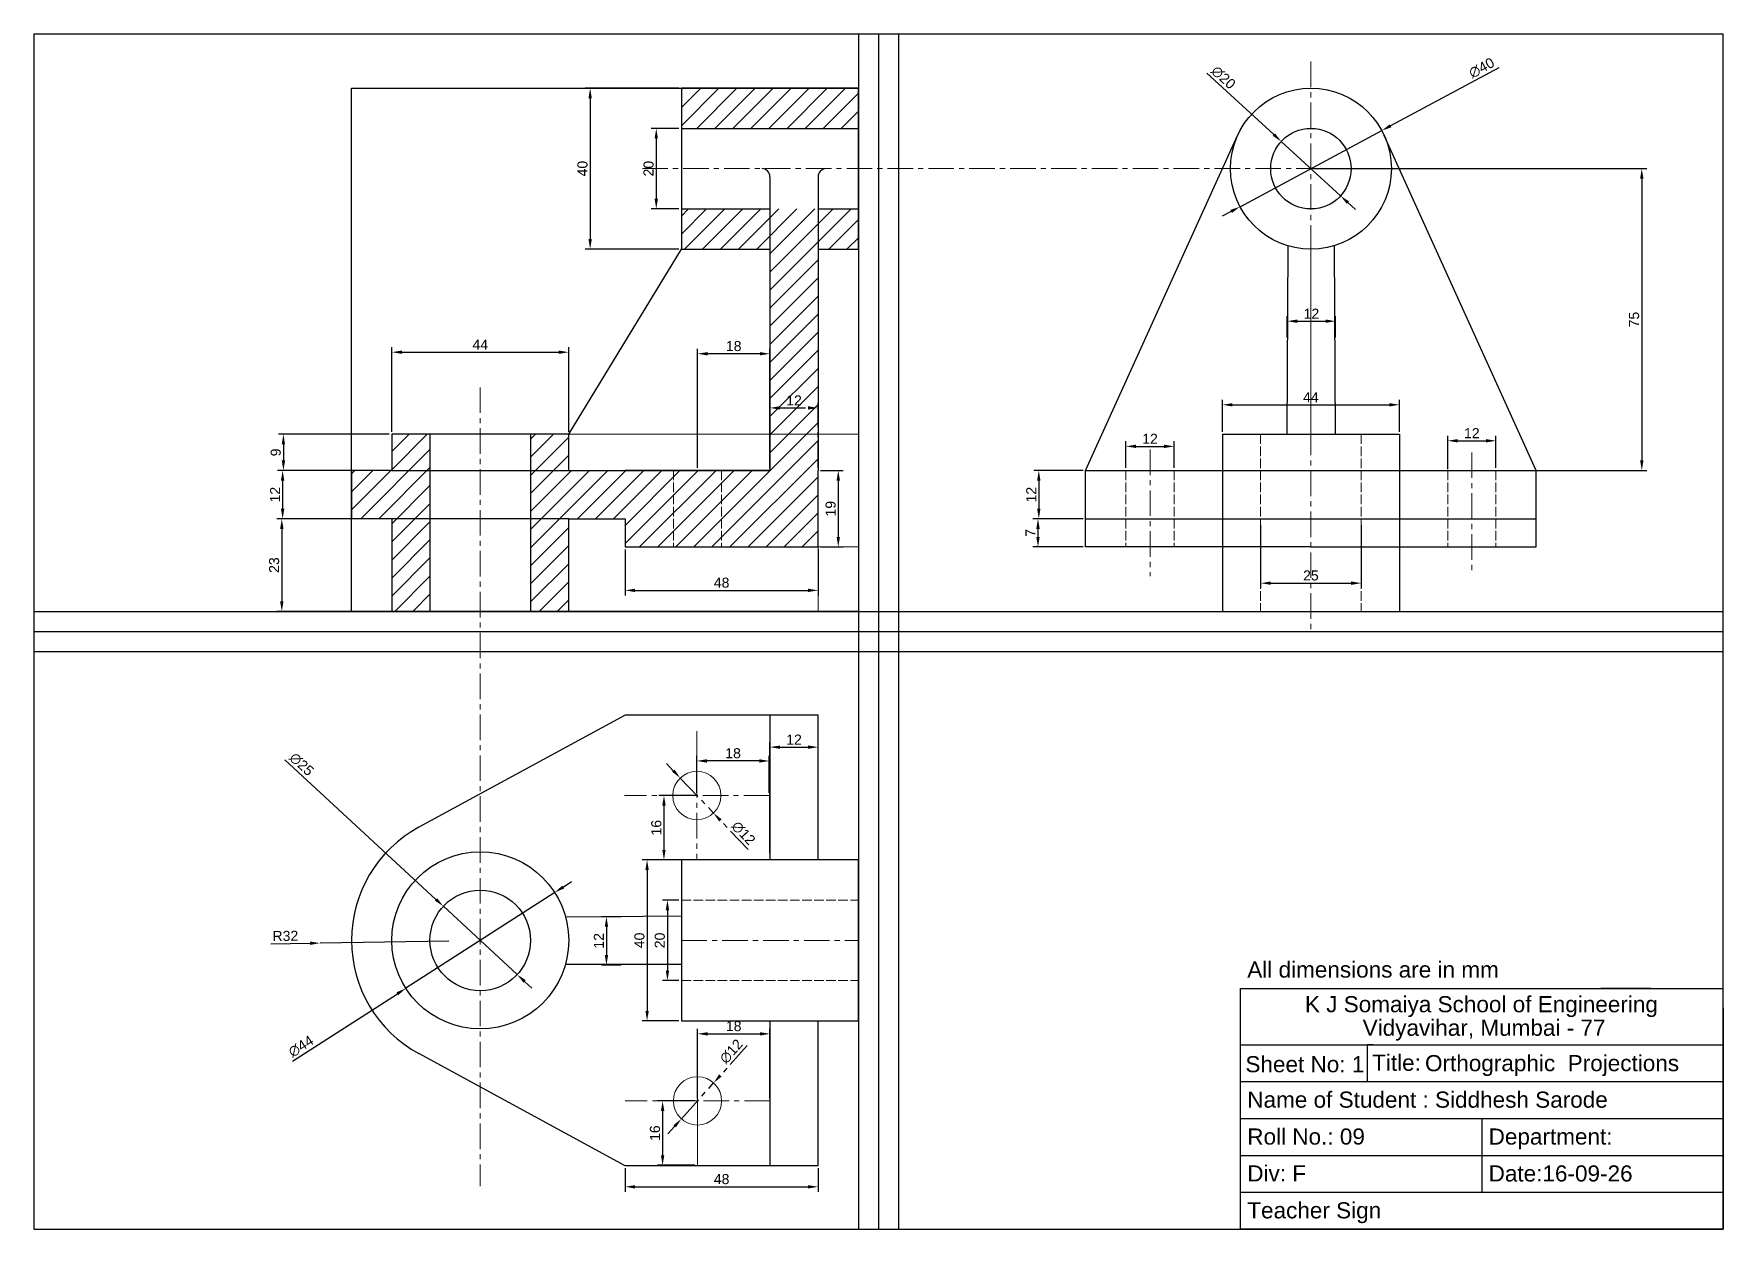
# Model space of a CAD drawing. Header units: millimetres. Extents: x 8712 to 9132, y 3565 to 3862.
import ezdxf

# ---------------------------------------------------------------- set-up
doc = ezdxf.new("R2010")
doc.units = ezdxf.units.MM
doc.header["$LTSCALE"] = 0.2
doc.linetypes.add('ACAD_ISO02W100', pattern=[15, 12, -3])
doc.linetypes.add('CENTER', pattern=[50.8, 31.75, -6.35, 6.35, -6.35])
doc.styles.get("Standard").update_dxf_attribs({"font": 'arial.ttf'})
doc.dimstyles.new('ISO-25', dxfattribs={"dimtxt": 2.5, "dimasz": 2.5, "dimexe": 1.25, "dimexo": 0.625, "dimtad": 1, "dimtxsty": 'Standard', "dimcen": 2.5, "dimadec": 0, "dimazin": 0, "dimtfac": 1, "dimtmove": 0, "dimatfit": 3, "dimfxl": 1, "dimarcsym": 0})

msp = doc.modelspace()

# ---------------------------------------------------------------- texts
for s, height, p in [('All dimensions are in mm', 4.00791, (9013.627, 3627.846)), ('K J Somaiya School of Engineering ', 4.00791, (9027.955, 3619.238)), ('Vidyavihar, Mumbai - 77', 4.00791, (9042.317, 3613.386)), ('Sheet No: 1 ', 4.00791, (9013.163, 3604.328)), ('Title:', 4.0079, (9044.663, 3604.69)), ('Name of Student : Siddhesh Sarode', 4.00791, (9013.627, 3595.523)), ('Roll No.: 09', 4.00791, (9013.627, 3586.356)), ('Department: ', 4.00791, (9073.627, 3586.356)), ('Div: F', 4.0079, (9013.627, 3577.19)), ('Date:16-09-26', 4.00791, (9073.627, 3577.19)), ('Teacher Sign ', 4.00791, (9013.627, 3568.023))]:
    msp.add_text(s, height=height).set_placement(p)
at = {"insert": (9057.813, 3608.602), "char_height": 4.0079, "attachment_point": 1}
msp.add_mtext_dynamic_manual_height_columns('Orthographic  Projections', width=73.12466, gutter_width=12.5, heights=[0], dxfattribs=at)

# ---------------------------------------------------------------- blocks, each defined once
blk = doc.blocks.new('*D1')
at = {"color": 0, "lineweight": -2, "transparency": 16777216}
for p, q in [((8876.95, 3754.47), (8876.95, 3784.1)), ((8892.45, 3782.85), (8879.45, 3782.85)), ((8894.95, 3754.47), (8894.95, 3784.1))]:
    blk.add_line(p, q, dxfattribs=at)
at = {"color": 0, "lineweight": 9, "transparency": 16777216}
for points in [[(8879.45, 3783.27), (8879.45, 3782.44), (8876.95, 3782.85)], [(8892.45, 3783.27), (8892.45, 3782.44), (8894.95, 3782.85)]]:
    blk.add_solid(points, dxfattribs=at)
at = {"layer": 'Defpoints', "color": 0, "lineweight": 9, "transparency": 16777216}
for p in [(8876.95, 3782.85), (8876.95, 3753.84), (8894.95, 3753.84)]:
    blk.add_point(p, dxfattribs=at)
at = {"color": 0, "lineweight": 9, "transparency": 16777216, "insert": (8885.95, 3784.75), "char_height": 2.5, "attachment_point": 5}
blk.add_mtext('18', dxfattribs=at)
blk = doc.blocks.new('*D2')
at = {"color": 0, "linetype": 'Continuous', "lineweight": -2, "transparency": 16777216}
for p, q in [((8857.94, 3642.98), (8853.06, 3642.98)), ((8854.31, 3640.48), (8854.31, 3633.48)), ((8857.94, 3630.98), (8853.06, 3630.98))]:
    blk.add_line(p, q, dxfattribs=at)
at = {"color": 0, "linetype": 'Continuous', "lineweight": 9, "transparency": 16777216}
for points in [[(8853.9, 3640.48), (8854.73, 3640.48), (8854.31, 3642.98)], [(8853.9, 3633.48), (8854.73, 3633.48), (8854.31, 3630.98)]]:
    blk.add_solid(points, dxfattribs=at)
at = {"layer": 'Defpoints', "color": 0, "linetype": 'Continuous', "lineweight": 9, "transparency": 16777216}
for p in [(8858.56, 3642.98), (8854.31, 3630.98), (8858.56, 3630.98)]:
    blk.add_point(p, dxfattribs=at)
at = {"color": 0, "linetype": 'Continuous', "lineweight": 9, "transparency": 16777216, "insert": (8852.43, 3636.98), "char_height": 2.5, "attachment_point": 5, "rotation": 90}
blk.add_mtext('12', dxfattribs=at)
blk = doc.blocks.new('*D3')
at = {"color": 0, "linetype": 'Continuous', "lineweight": -2, "transparency": 16777216}
for p, q in [((8774.4, 3681.97), (8811.93, 3647.27)), ((8832.13, 3628.61), (8813.77, 3645.58)), ((8833.96, 3626.91), (8835.8, 3625.21))]:
    blk.add_line(p, q, dxfattribs=at)
at = {"color": 0, "linetype": 'Continuous', "lineweight": 9, "transparency": 16777216}
for points in [[(8812.22, 3647.58), (8811.65, 3646.97), (8813.77, 3645.58)], [(8834.25, 3627.21), (8833.68, 3626.6), (8832.13, 3628.61)]]:
    blk.add_solid(points, dxfattribs=at)
at = {"layer": 'Defpoints', "color": 0, "linetype": 'Continuous', "lineweight": 9, "transparency": 16777216}
for p in [(8813.77, 3645.58), (8832.13, 3628.61)]:
    blk.add_point(p, dxfattribs=at)
at = {"color": 0, "linetype": 'Continuous', "lineweight": 9, "transparency": 16777216, "insert": (8778.52, 3680.85), "char_height": 2.5, "attachment_point": 5, "rotation": 317.2478}
blk.add_mtext('∅25', dxfattribs=at)
blk = doc.blocks.new('*D4')
at = {"color": 0, "linetype": 'Continuous', "lineweight": -2, "transparency": 16777216}
for p, q in [((8770.92, 3636.24), (8780.62, 3636.39)), ((8815.11, 3636.92), (8783.12, 3636.42))]:
    blk.add_line(p, q, dxfattribs=at)
at = {"color": 0, "linetype": 'Continuous', "lineweight": 9, "transparency": 16777216}
blk.add_solid([(8780.61, 3636.8), (8780.62, 3635.97), (8783.12, 3636.42)], dxfattribs=at)
at = {"layer": 'Defpoints', "color": 0, "linetype": 'Continuous', "lineweight": 9, "transparency": 16777216}
for p in [(8783.12, 3636.42), (8815.11, 3636.92)]:
    blk.add_point(p, dxfattribs=at)
at = {"color": 0, "linetype": 'Continuous', "lineweight": 9, "transparency": 16777216, "insert": (8774.49, 3638.19), "char_height": 2.5, "attachment_point": 5, "rotation": 0.8812}
blk.add_mtext('R32', dxfattribs=at)
blk = doc.blocks.new('*D5')
at = {"color": 0, "linetype": 'Continuous', "lineweight": -2, "transparency": 16777216}
for p, q in [((8843.55, 3650.34), (8845.66, 3651.7)), ((8841.45, 3648.99), (8804.45, 3625.19)), ((8776.28, 3607.07), (8802.34, 3623.84))]:
    blk.add_line(p, q, dxfattribs=at)
at = {"color": 0, "linetype": 'Continuous', "lineweight": 9, "transparency": 16777216}
for points in [[(8843.33, 3650.7), (8843.78, 3649.99), (8841.45, 3648.99)], [(8802.12, 3624.19), (8802.57, 3623.49), (8804.45, 3625.19)]]:
    blk.add_solid(points, dxfattribs=at)
at = {"layer": 'Defpoints', "color": 0, "linetype": 'Continuous', "lineweight": 9, "transparency": 16777216}
for p in [(8841.45, 3648.99), (8804.45, 3625.19)]:
    blk.add_point(p, dxfattribs=at)
at = {"color": 0, "linetype": 'Continuous', "lineweight": 9, "transparency": 16777216, "insert": (8778.38, 3610.77), "char_height": 2.5, "attachment_point": 5, "rotation": 32.7506}
blk.add_mtext('∅44', dxfattribs=at)
blk = doc.blocks.new('*D6')
at = {"color": 0, "linetype": 'Continuous', "lineweight": -2, "transparency": 16777216}
for p, q in [((9076.15, 3853.91), (9049.27, 3839.48)), ((9011.83, 3819.38), (9047.07, 3838.3)), ((9009.62, 3818.2), (9007.42, 3817.02))]:
    blk.add_line(p, q, dxfattribs=at)
at = {"color": 0, "linetype": 'Continuous', "lineweight": 9, "transparency": 16777216}
for points in [[(9049.08, 3839.85), (9049.47, 3839.12), (9047.07, 3838.3)], [(9009.43, 3818.57), (9009.82, 3817.83), (9011.83, 3819.38)]]:
    blk.add_solid(points, dxfattribs=at)
at = {"layer": 'Defpoints', "color": 0, "linetype": 'Continuous', "lineweight": 9, "transparency": 16777216}
for p in [(9047.07, 3838.3), (9011.83, 3819.38)]:
    blk.add_point(p, dxfattribs=at)
at = {"color": 0, "linetype": 'Continuous', "lineweight": 9, "transparency": 16777216, "insert": (9071.9, 3853.86), "char_height": 2.5, "attachment_point": 5, "rotation": 28.227}
blk.add_mtext('∅40', dxfattribs=at)
blk = doc.blocks.new('*D7')
at = {"color": 0, "linetype": 'Continuous', "lineweight": -2, "transparency": 16777216}
for p, q in [((9003.58, 3852.58), (9020.24, 3837.29)), ((9036.82, 3822.08), (9022.08, 3835.6)), ((9038.66, 3820.39), (9040.5, 3818.7))]:
    blk.add_line(p, q, dxfattribs=at)
at = {"color": 0, "linetype": 'Continuous', "lineweight": 9, "transparency": 16777216}
for points in [[(9020.52, 3837.6), (9019.96, 3836.99), (9022.08, 3835.6)], [(9038.94, 3820.7), (9038.38, 3820.08), (9036.82, 3822.08)]]:
    blk.add_solid(points, dxfattribs=at)
at = {"layer": 'Defpoints', "color": 0, "linetype": 'Continuous', "lineweight": 9, "transparency": 16777216}
for p in [(9022.08, 3835.6), (9036.82, 3822.08)]:
    blk.add_point(p, dxfattribs=at)
at = {"color": 0, "linetype": 'Continuous', "lineweight": 9, "transparency": 16777216, "insert": (9007.69, 3851.48), "char_height": 2.5, "attachment_point": 5, "rotation": 317.457}
blk.add_mtext('∅20', dxfattribs=at)
blk = doc.blocks.new('*D8')
at = {"color": 0, "lineweight": -2, "transparency": 16777216}
for p, q in [((8800.95, 3763.47), (8800.95, 3784.48)), ((8844.95, 3763.47), (8844.95, 3784.48)), ((8803.45, 3783.23), (8842.45, 3783.23))]:
    blk.add_line(p, q, dxfattribs=at)
at = {"color": 0, "lineweight": 9, "transparency": 16777216}
for points in [[(8803.45, 3783.65), (8803.45, 3782.82), (8800.95, 3783.23)], [(8842.45, 3783.65), (8842.45, 3782.82), (8844.95, 3783.23)]]:
    blk.add_solid(points, dxfattribs=at)
at = {"layer": 'Defpoints', "color": 0, "lineweight": 9, "transparency": 16777216}
for p in [(8844.95, 3783.23), (8800.95, 3762.84), (8844.95, 3762.84)]:
    blk.add_point(p, dxfattribs=at)
at = {"color": 0, "lineweight": 9, "transparency": 16777216, "insert": (8822.95, 3785.11), "char_height": 2.5, "attachment_point": 5}
blk.add_mtext('44', dxfattribs=at)
blk = doc.blocks.new('*D9')
at = {"color": 0, "linetype": 'Continuous', "lineweight": -2, "transparency": 16777216}
for p, q in [((8800.32, 3762.84), (8772.76, 3762.84)), ((8774.01, 3760.34), (8774.01, 3756.34)), ((8800.32, 3753.84), (8772.76, 3753.84))]:
    blk.add_line(p, q, dxfattribs=at)
at = {"color": 0, "linetype": 'Continuous', "lineweight": 9, "transparency": 16777216}
for points in [[(8773.59, 3760.34), (8774.42, 3760.34), (8774.01, 3762.84)], [(8773.59, 3756.34), (8774.42, 3756.34), (8774.01, 3753.84)]]:
    blk.add_solid(points, dxfattribs=at)
at = {"layer": 'Defpoints', "color": 0, "linetype": 'Continuous', "lineweight": 9, "transparency": 16777216}
for p in [(8800.95, 3762.84), (8774.01, 3753.84), (8800.95, 3753.84)]:
    blk.add_point(p, dxfattribs=at)
at = {"color": 0, "linetype": 'Continuous', "lineweight": 9, "transparency": 16777216, "insert": (8772.11, 3758.34), "char_height": 2.5, "attachment_point": 5, "rotation": 90}
blk.add_mtext('9', dxfattribs=at)
blk = doc.blocks.new('*D10')
at = {"color": 0, "linetype": 'Continuous', "lineweight": -2, "transparency": 16777216}
for p, q in [((8790.32, 3753.84), (8772.56, 3753.84)), ((8773.81, 3751.34), (8773.81, 3744.34)), ((8790.32, 3741.84), (8772.56, 3741.84))]:
    blk.add_line(p, q, dxfattribs=at)
at = {"color": 0, "linetype": 'Continuous', "lineweight": 9, "transparency": 16777216}
for points in [[(8773.39, 3751.34), (8774.23, 3751.34), (8773.81, 3753.84)], [(8773.39, 3744.34), (8774.23, 3744.34), (8773.81, 3741.84)]]:
    blk.add_solid(points, dxfattribs=at)
at = {"layer": 'Defpoints', "color": 0, "linetype": 'Continuous', "lineweight": 9, "transparency": 16777216}
for p in [(8790.95, 3753.84), (8773.81, 3741.84), (8790.95, 3741.84)]:
    blk.add_point(p, dxfattribs=at)
at = {"color": 0, "linetype": 'Continuous', "lineweight": 9, "transparency": 16777216, "insert": (8771.93, 3747.84), "char_height": 2.5, "attachment_point": 5, "rotation": 90}
blk.add_mtext('12', dxfattribs=at)
blk = doc.blocks.new('*D11')
at = {"color": 0, "linetype": 'Continuous', "lineweight": -2, "transparency": 16777216}
for p, q in [((8800.32, 3741.84), (8772.36, 3741.84)), ((8773.61, 3739.34), (8773.61, 3721.34)), ((8800.32, 3718.84), (8772.36, 3718.84))]:
    blk.add_line(p, q, dxfattribs=at)
at = {"color": 0, "linetype": 'Continuous', "lineweight": 9, "transparency": 16777216}
for points in [[(8773.19, 3739.34), (8774.03, 3739.34), (8773.61, 3741.84)], [(8773.19, 3721.34), (8774.03, 3721.34), (8773.61, 3718.84)]]:
    blk.add_solid(points, dxfattribs=at)
at = {"layer": 'Defpoints', "color": 0, "linetype": 'Continuous', "lineweight": 9, "transparency": 16777216}
for p in [(8800.95, 3741.84), (8773.61, 3718.84), (8800.95, 3718.84)]:
    blk.add_point(p, dxfattribs=at)
at = {"color": 0, "linetype": 'Continuous', "lineweight": 9, "transparency": 16777216, "insert": (8771.71, 3730.34), "char_height": 2.5, "attachment_point": 5, "rotation": 90}
blk.add_mtext('23', dxfattribs=at)
blk = doc.blocks.new('*D12')
at = {"color": 0, "linetype": 'Continuous', "lineweight": -2, "transparency": 16777216}
for p, q in [((8872.32, 3848.84), (8849.01, 3848.84)), ((8850.26, 3846.34), (8850.26, 3811.34)), ((8872.32, 3808.84), (8849.01, 3808.84))]:
    blk.add_line(p, q, dxfattribs=at)
at = {"color": 0, "linetype": 'Continuous', "lineweight": 9, "transparency": 16777216}
for points in [[(8849.85, 3846.34), (8850.68, 3846.34), (8850.26, 3848.84)], [(8849.85, 3811.34), (8850.68, 3811.34), (8850.26, 3808.84)]]:
    blk.add_solid(points, dxfattribs=at)
at = {"layer": 'Defpoints', "color": 0, "linetype": 'Continuous', "lineweight": 9, "transparency": 16777216}
for p in [(8872.95, 3848.84), (8850.26, 3808.84), (8872.95, 3808.84)]:
    blk.add_point(p, dxfattribs=at)
at = {"color": 0, "linetype": 'Continuous', "lineweight": 9, "transparency": 16777216, "insert": (8848.36, 3828.84), "char_height": 2.5, "attachment_point": 5, "rotation": 90}
blk.add_mtext('40', dxfattribs=at)
blk = doc.blocks.new('*D13')
at = {"color": 0, "linetype": 'Continuous', "lineweight": -2, "transparency": 16777216}
for p, q in [((8872.32, 3838.84), (8865.45, 3838.84)), ((8866.7, 3836.34), (8866.7, 3821.34)), ((8872.32, 3818.84), (8865.45, 3818.84))]:
    blk.add_line(p, q, dxfattribs=at)
at = {"color": 0, "linetype": 'Continuous', "lineweight": 9, "transparency": 16777216}
for points in [[(8866.28, 3836.34), (8867.11, 3836.34), (8866.7, 3838.84)], [(8866.28, 3821.34), (8867.11, 3821.34), (8866.7, 3818.84)]]:
    blk.add_solid(points, dxfattribs=at)
at = {"layer": 'Defpoints', "color": 0, "linetype": 'Continuous', "lineweight": 9, "transparency": 16777216}
for p in [(8872.95, 3838.84), (8866.7, 3818.84), (8872.95, 3818.84)]:
    blk.add_point(p, dxfattribs=at)
at = {"color": 0, "linetype": 'Continuous', "lineweight": 9, "transparency": 16777216, "insert": (8864.79, 3828.84), "char_height": 2.5, "attachment_point": 5, "rotation": 90}
blk.add_mtext('20', dxfattribs=at)
blk = doc.blocks.new('*D14')
at = {"color": 0, "linetype": 'CENTER', "lineweight": -2, "transparency": 16777216}
for p, q in [((8894.95, 3754.47), (8894.95, 3770.64)), ((8897.45, 3769.39), (8904.45, 3769.39)), ((8906.95, 3754.47), (8906.95, 3770.64))]:
    blk.add_line(p, q, dxfattribs=at)
at = {"color": 0, "linetype": 'CENTER', "lineweight": 9, "transparency": 16777216}
for points in [[(8897.45, 3769.81), (8897.45, 3768.98), (8894.95, 3769.39)], [(8904.45, 3769.81), (8904.45, 3768.98), (8906.95, 3769.39)]]:
    blk.add_solid(points, dxfattribs=at)
at = {"layer": 'Defpoints', "color": 0, "linetype": 'CENTER', "lineweight": 9, "transparency": 16777216}
for p in [(8906.95, 3769.39), (8894.95, 3753.84), (8906.95, 3753.84)]:
    blk.add_point(p, dxfattribs=at)
at = {"color": 0, "linetype": 'CENTER', "lineweight": 9, "transparency": 16777216, "insert": (8900.95, 3771.27), "char_height": 2.5, "attachment_point": 5}
blk.add_mtext('12', dxfattribs=at)
blk = doc.blocks.new('*D15')
at = {"color": 0, "linetype": 'Continuous', "lineweight": -2, "transparency": 16777216}
for p, q in [((8858.95, 3734.22), (8858.95, 3722.81)), ((8906.95, 3734.22), (8906.95, 3722.81)), ((8861.45, 3724.06), (8904.45, 3724.06))]:
    blk.add_line(p, q, dxfattribs=at)
at = {"color": 0, "linetype": 'Continuous', "lineweight": 9, "transparency": 16777216}
for points in [[(8861.45, 3724.48), (8861.45, 3723.64), (8858.95, 3724.06)], [(8904.45, 3724.48), (8904.45, 3723.64), (8906.95, 3724.06)]]:
    blk.add_solid(points, dxfattribs=at)
at = {"layer": 'Defpoints', "color": 0, "linetype": 'Continuous', "lineweight": 9, "transparency": 16777216}
for p in [(8858.95, 3734.84), (8906.95, 3734.84), (8906.95, 3724.06)]:
    blk.add_point(p, dxfattribs=at)
at = {"color": 0, "linetype": 'Continuous', "lineweight": 9, "transparency": 16777216, "insert": (8882.95, 3725.96), "char_height": 2.5, "attachment_point": 5}
blk.add_mtext('48', dxfattribs=at)
blk = doc.blocks.new('*D16')
at = {"color": 0, "linetype": 'Continuous', "lineweight": -2, "transparency": 16777216}
for p, q in [((8907.57, 3753.84), (8913.2, 3753.84)), ((8911.95, 3751.34), (8911.95, 3737.34)), ((8907.57, 3734.84), (8913.2, 3734.84))]:
    blk.add_line(p, q, dxfattribs=at)
at = {"color": 0, "linetype": 'Continuous', "lineweight": 9, "transparency": 16777216}
for points in [[(8911.53, 3751.34), (8912.37, 3751.34), (8911.95, 3753.84)], [(8911.53, 3737.34), (8912.37, 3737.34), (8911.95, 3734.84)]]:
    blk.add_solid(points, dxfattribs=at)
at = {"layer": 'Defpoints', "color": 0, "linetype": 'Continuous', "lineweight": 9, "transparency": 16777216}
for p in [(8906.95, 3753.84), (8906.95, 3734.84), (8911.95, 3734.84)]:
    blk.add_point(p, dxfattribs=at)
at = {"color": 0, "linetype": 'Continuous', "lineweight": 9, "transparency": 16777216, "insert": (8910.05, 3744.34), "char_height": 2.5, "attachment_point": 5, "rotation": 90}
blk.add_mtext('19', dxfattribs=at)
blk = doc.blocks.new('*D17')
at = {"color": 0, "linetype": 'Continuous', "lineweight": -2, "transparency": 16777216}
for p, q in [((8972.82, 3753.84), (8960.55, 3753.84)), ((8961.8, 3751.34), (8961.8, 3744.34)), ((8972.82, 3741.84), (8960.55, 3741.84))]:
    blk.add_line(p, q, dxfattribs=at)
at = {"color": 0, "linetype": 'Continuous', "lineweight": 9, "transparency": 16777216}
for points in [[(8961.38, 3751.34), (8962.22, 3751.34), (8961.8, 3753.84)], [(8961.38, 3744.34), (8962.22, 3744.34), (8961.8, 3741.84)]]:
    blk.add_solid(points, dxfattribs=at)
at = {"layer": 'Defpoints', "color": 0, "linetype": 'Continuous', "lineweight": 9, "transparency": 16777216}
for p in [(8973.45, 3753.84), (8961.8, 3741.84), (8973.45, 3741.84)]:
    blk.add_point(p, dxfattribs=at)
at = {"color": 0, "linetype": 'Continuous', "lineweight": 9, "transparency": 16777216, "insert": (8959.92, 3747.84), "char_height": 2.5, "attachment_point": 5, "rotation": 90}
blk.add_mtext('12', dxfattribs=at)
blk = doc.blocks.new('*D18')
at = {"color": 0, "linetype": 'Continuous', "lineweight": -2, "transparency": 16777216}
for p, q in [((8972.82, 3741.84), (8960.35, 3741.84)), ((8961.6, 3739.34), (8961.6, 3737.34)), ((8972.82, 3734.84), (8960.35, 3734.84))]:
    blk.add_line(p, q, dxfattribs=at)
at = {"color": 0, "linetype": 'Continuous', "lineweight": 9, "transparency": 16777216}
for points in [[(8961.18, 3739.34), (8962.02, 3739.34), (8961.6, 3741.84)], [(8961.18, 3737.34), (8962.02, 3737.34), (8961.6, 3734.84)]]:
    blk.add_solid(points, dxfattribs=at)
at = {"layer": 'Defpoints', "color": 0, "linetype": 'Continuous', "lineweight": 9, "transparency": 16777216}
for p in [(8973.45, 3741.84), (8961.6, 3734.84), (8973.45, 3734.84)]:
    blk.add_point(p, dxfattribs=at)
at = {"color": 0, "linetype": 'Continuous', "lineweight": 9, "transparency": 16777216, "insert": (8959.73, 3738.34), "char_height": 2.5, "attachment_point": 5, "rotation": 90}
blk.add_mtext('7', dxfattribs=at)
blk = doc.blocks.new('*D19')
at = {"color": 0, "linetype": 'Continuous', "lineweight": -2, "transparency": 16777216}
for p, q in [((9007.45, 3763.47), (9007.45, 3771.42)), ((9009.95, 3770.17), (9048.95, 3770.17)), ((9051.45, 3763.47), (9051.45, 3771.42))]:
    blk.add_line(p, q, dxfattribs=at)
at = {"color": 0, "linetype": 'Continuous', "lineweight": 9, "transparency": 16777216}
for points in [[(9009.95, 3770.58), (9009.95, 3769.75), (9007.45, 3770.17)], [(9048.95, 3770.58), (9048.95, 3769.75), (9051.45, 3770.17)]]:
    blk.add_solid(points, dxfattribs=at)
at = {"layer": 'Defpoints', "color": 0, "linetype": 'Continuous', "lineweight": 9, "transparency": 16777216}
for p in [(9051.45, 3770.17), (9007.45, 3762.84), (9051.45, 3762.84)]:
    blk.add_point(p, dxfattribs=at)
at = {"color": 0, "linetype": 'Continuous', "lineweight": 9, "transparency": 16777216, "insert": (9029.45, 3772.04), "char_height": 2.5, "attachment_point": 5}
blk.add_mtext('44', dxfattribs=at)
blk = doc.blocks.new('*D20')
at = {"color": 0, "linetype": 'Continuous', "lineweight": -2, "transparency": 16777216}
for p, q in [((9023.58, 3786.89), (9023.58, 3792.19)), ((9026.08, 3790.94), (9033.08, 3790.94)), ((9035.58, 3786.89), (9035.58, 3792.19))]:
    blk.add_line(p, q, dxfattribs=at)
at = {"color": 0, "linetype": 'Continuous', "lineweight": 9, "transparency": 16777216}
for points in [[(9026.08, 3791.36), (9026.08, 3790.52), (9023.58, 3790.94)], [(9033.08, 3791.36), (9033.08, 3790.52), (9035.58, 3790.94)]]:
    blk.add_solid(points, dxfattribs=at)
at = {"layer": 'Defpoints', "color": 0, "linetype": 'Continuous', "lineweight": 9, "transparency": 16777216}
for p in [(9035.58, 3790.94), (9023.58, 3786.26), (9035.58, 3786.26)]:
    blk.add_point(p, dxfattribs=at)
at = {"color": 0, "linetype": 'Continuous', "lineweight": 9, "transparency": 16777216, "insert": (9029.58, 3792.82), "char_height": 2.5, "attachment_point": 5}
blk.add_mtext('12', dxfattribs=at)
blk = doc.blocks.new('*D21')
at = {"color": 0, "linetype": 'Continuous', "lineweight": -2, "transparency": 16777216}
for p, q in [((9016.95, 3740.22), (9016.95, 3724.6)), ((9041.95, 3740.22), (9041.95, 3724.6)), ((9019.45, 3725.85), (9039.45, 3725.85))]:
    blk.add_line(p, q, dxfattribs=at)
at = {"color": 0, "linetype": 'Continuous', "lineweight": 9, "transparency": 16777216}
for points in [[(9019.45, 3726.27), (9019.45, 3725.43), (9016.95, 3725.85)], [(9039.45, 3726.27), (9039.45, 3725.43), (9041.95, 3725.85)]]:
    blk.add_solid(points, dxfattribs=at)
at = {"layer": 'Defpoints', "color": 0, "linetype": 'Continuous', "lineweight": 9, "transparency": 16777216}
for p in [(9016.95, 3740.84), (9041.95, 3740.84), (9041.95, 3725.85)]:
    blk.add_point(p, dxfattribs=at)
at = {"color": 0, "linetype": 'Continuous', "lineweight": 9, "transparency": 16777216, "insert": (9029.45, 3727.75), "char_height": 2.5, "attachment_point": 5}
blk.add_mtext('25', dxfattribs=at)
blk = doc.blocks.new('*D22')
at = {"color": 0, "linetype": 'Continuous', "lineweight": -2, "transparency": 16777216}
for p, q in [((9063.45, 3754.2), (9063.45, 3762.48)), ((9065.95, 3761.23), (9072.95, 3761.23)), ((9075.45, 3754.47), (9075.45, 3762.48))]:
    blk.add_line(p, q, dxfattribs=at)
at = {"color": 0, "linetype": 'Continuous', "lineweight": 9, "transparency": 16777216}
for points in [[(9065.95, 3761.65), (9065.95, 3760.81), (9063.45, 3761.23)], [(9072.95, 3761.65), (9072.95, 3760.81), (9075.45, 3761.23)]]:
    blk.add_solid(points, dxfattribs=at)
at = {"layer": 'Defpoints', "color": 0, "linetype": 'Continuous', "lineweight": 9, "transparency": 16777216}
for p in [(9075.45, 3761.23), (9063.45, 3753.58), (9075.45, 3753.84)]:
    blk.add_point(p, dxfattribs=at)
at = {"color": 0, "linetype": 'Continuous', "lineweight": 9, "transparency": 16777216, "insert": (9069.45, 3763.11), "char_height": 2.5, "attachment_point": 5}
blk.add_mtext('12', dxfattribs=at)
blk = doc.blocks.new('*D23')
at = {"color": 0, "linetype": 'Continuous', "lineweight": -2, "transparency": 16777216}
for p, q in [((8983.45, 3754.47), (8983.45, 3761.09)), ((8985.95, 3759.84), (8992.95, 3759.84)), ((8995.45, 3754.47), (8995.45, 3761.09))]:
    blk.add_line(p, q, dxfattribs=at)
at = {"color": 0, "linetype": 'Continuous', "lineweight": 9, "transparency": 16777216}
for points in [[(8985.95, 3760.26), (8985.95, 3759.43), (8983.45, 3759.84)], [(8992.95, 3760.26), (8992.95, 3759.43), (8995.45, 3759.84)]]:
    blk.add_solid(points, dxfattribs=at)
at = {"layer": 'Defpoints', "color": 0, "linetype": 'Continuous', "lineweight": 9, "transparency": 16777216}
for p in [(8995.45, 3759.84), (8983.45, 3753.84), (8995.45, 3753.84)]:
    blk.add_point(p, dxfattribs=at)
at = {"color": 0, "linetype": 'Continuous', "lineweight": 9, "transparency": 16777216, "insert": (8989.45, 3761.72), "char_height": 2.5, "attachment_point": 5}
blk.add_mtext('12', dxfattribs=at)
blk = doc.blocks.new('*D24')
at = {"color": 0, "linetype": 'Continuous', "lineweight": -2, "transparency": 16777216}
for p, q in [((8858.95, 3580.47), (8858.95, 3574.62)), ((8906.95, 3580.47), (8906.95, 3574.62)), ((8861.45, 3575.87), (8904.45, 3575.87))]:
    blk.add_line(p, q, dxfattribs=at)
at = {"color": 0, "linetype": 'Continuous', "lineweight": 9, "transparency": 16777216}
for points in [[(8861.45, 3576.28), (8861.45, 3575.45), (8858.95, 3575.87)], [(8904.45, 3576.28), (8904.45, 3575.45), (8906.95, 3575.87)]]:
    blk.add_solid(points, dxfattribs=at)
at = {"layer": 'Defpoints', "color": 0, "linetype": 'Continuous', "lineweight": 9, "transparency": 16777216}
for p in [(8858.95, 3581.09), (8906.95, 3581.09), (8906.95, 3575.87)]:
    blk.add_point(p, dxfattribs=at)
at = {"color": 0, "linetype": 'Continuous', "lineweight": 9, "transparency": 16777216, "insert": (8882.95, 3577.77), "char_height": 2.5, "attachment_point": 5}
blk.add_mtext('48', dxfattribs=at)
blk = doc.blocks.new('*D25')
at = {"color": 0, "linetype": 'CENTER', "lineweight": -2, "transparency": 16777216}
for p, q in [((8889.33, 3610.99), (8882.63, 3603.54)), ((8872.94, 3592.75), (8880.96, 3601.68)), ((8871.27, 3590.89), (8869.6, 3589.03))]:
    blk.add_line(p, q, dxfattribs=at)
at = {"color": 0, "linetype": 'CENTER', "lineweight": 9, "transparency": 16777216}
for points in [[(8882.32, 3603.81), (8882.94, 3603.26), (8880.96, 3601.68)], [(8870.96, 3591.17), (8871.58, 3590.61), (8872.94, 3592.75)]]:
    blk.add_solid(points, dxfattribs=at)
at = {"layer": 'Defpoints', "color": 0, "linetype": 'CENTER', "lineweight": 9, "transparency": 16777216}
for p in [(8880.96, 3601.68), (8872.94, 3592.75)]:
    blk.add_point(p, dxfattribs=at)
at = {"color": 0, "linetype": 'CENTER', "lineweight": 9, "transparency": 16777216, "insert": (8885.35, 3609.51), "char_height": 2.5, "attachment_point": 5, "rotation": 48.0592}
blk.add_mtext('∅12', dxfattribs=at)
blk = doc.blocks.new('*D26')
at = {"color": 0, "linetype": 'CENTER', "lineweight": -2, "transparency": 16777216}
for p, q in [((8870.94, 3679.26), (8869.22, 3681.07)), ((8872.66, 3677.44), (8880.92, 3668.74)), ((8889.54, 3659.65), (8882.64, 3666.92))]:
    blk.add_line(p, q, dxfattribs=at)
at = {"color": 0, "linetype": 'CENTER', "lineweight": 9, "transparency": 16777216}
for points in [[(8871.24, 3679.54), (8870.64, 3678.97), (8872.66, 3677.44)], [(8882.94, 3667.21), (8882.34, 3666.64), (8880.92, 3668.74)]]:
    blk.add_solid(points, dxfattribs=at)
at = {"layer": 'Defpoints', "color": 0, "linetype": 'CENTER', "lineweight": 9, "transparency": 16777216}
for p in [(8872.66, 3677.44), (8880.92, 3668.74)]:
    blk.add_point(p, dxfattribs=at)
at = {"color": 0, "linetype": 'CENTER', "lineweight": 9, "transparency": 16777216, "insert": (8888.38, 3663.74), "char_height": 2.5, "attachment_point": 5, "rotation": 313.4961}
blk.add_mtext('∅12', dxfattribs=at)
blk = doc.blocks.new('*D27')
at = {"color": 0, "linetype": 'Continuous', "lineweight": -2, "transparency": 16777216}
for p, q in [((8872.32, 3657.09), (8863.17, 3657.09)), ((8864.42, 3654.59), (8864.42, 3619.59)), ((8872.32, 3617.09), (8863.17, 3617.09))]:
    blk.add_line(p, q, dxfattribs=at)
at = {"color": 0, "linetype": 'Continuous', "lineweight": 9, "transparency": 16777216}
for points in [[(8864, 3654.59), (8864.84, 3654.59), (8864.42, 3657.09)], [(8864, 3619.59), (8864.84, 3619.59), (8864.42, 3617.09)]]:
    blk.add_solid(points, dxfattribs=at)
at = {"layer": 'Defpoints', "color": 0, "linetype": 'Continuous', "lineweight": 9, "transparency": 16777216}
for p in [(8872.95, 3657.09), (8864.42, 3617.09), (8872.95, 3617.09)]:
    blk.add_point(p, dxfattribs=at)
at = {"color": 0, "linetype": 'Continuous', "lineweight": 9, "transparency": 16777216, "insert": (8862.52, 3637.09), "char_height": 2.5, "attachment_point": 5, "rotation": 90}
blk.add_mtext('40', dxfattribs=at)
blk = doc.blocks.new('*D28')
at = {"color": 0, "linetype": 'Continuous', "lineweight": -2, "transparency": 16777216}
for p, q in [((8872.32, 3647.09), (8868.23, 3647.09)), ((8869.48, 3644.59), (8869.48, 3629.59)), ((8872.32, 3627.09), (8868.23, 3627.09))]:
    blk.add_line(p, q, dxfattribs=at)
at = {"color": 0, "linetype": 'Continuous', "lineweight": 9, "transparency": 16777216}
for points in [[(8869.06, 3644.59), (8869.9, 3644.59), (8869.48, 3647.09)], [(8869.06, 3629.59), (8869.9, 3629.59), (8869.48, 3627.09)]]:
    blk.add_solid(points, dxfattribs=at)
at = {"layer": 'Defpoints', "color": 0, "linetype": 'Continuous', "lineweight": 9, "transparency": 16777216}
for p in [(8872.95, 3647.09), (8869.48, 3627.09), (8872.95, 3627.09)]:
    blk.add_point(p, dxfattribs=at)
at = {"color": 0, "linetype": 'Continuous', "lineweight": 9, "transparency": 16777216, "insert": (8867.58, 3637.09), "char_height": 2.5, "attachment_point": 5, "rotation": 90}
blk.add_mtext('20', dxfattribs=at)
blk = doc.blocks.new('*D29')
at = {"color": 0, "linetype": 'Continuous', "lineweight": -2, "transparency": 16777216}
for p, q in [((8894.95, 3658.78), (8894.95, 3686.36)), ((8897.45, 3685.11), (8904.45, 3685.11)), ((8906.95, 3658.78), (8906.95, 3686.36))]:
    blk.add_line(p, q, dxfattribs=at)
at = {"color": 0, "linetype": 'Continuous', "lineweight": 9, "transparency": 16777216}
for points in [[(8897.45, 3685.52), (8897.45, 3684.69), (8894.95, 3685.11)], [(8904.45, 3685.52), (8904.45, 3684.69), (8906.95, 3685.11)]]:
    blk.add_solid(points, dxfattribs=at)
at = {"layer": 'Defpoints', "color": 0, "linetype": 'Continuous', "lineweight": 9, "transparency": 16777216}
for p in [(8906.95, 3685.11), (8894.95, 3658.15), (8906.95, 3658.15)]:
    blk.add_point(p, dxfattribs=at)
at = {"color": 0, "linetype": 'Continuous', "lineweight": 9, "transparency": 16777216, "insert": (8900.95, 3686.99), "char_height": 2.5, "attachment_point": 5}
blk.add_mtext('12', dxfattribs=at)
blk = doc.blocks.new('*D32')
at = {"color": 0, "linetype": 'Continuous', "lineweight": -2, "transparency": 16777216}
for p, q in [((8876.79, 3673.72), (8876.79, 3682.93)), ((8892.29, 3681.68), (8879.29, 3681.68)), ((8894.79, 3673.72), (8894.79, 3682.93))]:
    blk.add_line(p, q, dxfattribs=at)
at = {"color": 0, "linetype": 'Continuous', "lineweight": 9, "transparency": 16777216}
for points in [[(8879.29, 3682.1), (8879.29, 3681.26), (8876.79, 3681.68)], [(8892.29, 3682.1), (8892.29, 3681.26), (8894.79, 3681.68)]]:
    blk.add_solid(points, dxfattribs=at)
at = {"layer": 'Defpoints', "color": 0, "linetype": 'Continuous', "lineweight": 9, "transparency": 16777216}
for p in [(8876.79, 3681.68), (8876.79, 3673.09), (8894.79, 3673.09)]:
    blk.add_point(p, dxfattribs=at)
at = {"color": 0, "linetype": 'Continuous', "lineweight": 9, "transparency": 16777216, "insert": (8885.79, 3683.58), "char_height": 2.5, "attachment_point": 5}
blk.add_mtext('18', dxfattribs=at)
blk = doc.blocks.new('*D33')
at = {"color": 0, "linetype": 'Continuous', "lineweight": -2, "transparency": 16777216}
for p, q in [((8876.17, 3673.09), (8867.36, 3673.09)), ((8868.61, 3670.59), (8868.61, 3659.59)), ((8876.17, 3657.09), (8867.36, 3657.09))]:
    blk.add_line(p, q, dxfattribs=at)
at = {"color": 0, "linetype": 'Continuous', "lineweight": 9, "transparency": 16777216}
for points in [[(8868.2, 3670.59), (8869.03, 3670.59), (8868.61, 3673.09)], [(8868.2, 3659.59), (8869.03, 3659.59), (8868.61, 3657.09)]]:
    blk.add_solid(points, dxfattribs=at)
at = {"layer": 'Defpoints', "color": 0, "linetype": 'Continuous', "lineweight": 9, "transparency": 16777216}
for p in [(8876.79, 3673.09), (8868.61, 3657.09), (8876.79, 3657.09)]:
    blk.add_point(p, dxfattribs=at)
at = {"color": 0, "linetype": 'Continuous', "lineweight": 9, "transparency": 16777216, "insert": (8866.71, 3665.09), "char_height": 2.5, "attachment_point": 5, "rotation": 90}
blk.add_mtext('16', dxfattribs=at)
blk = doc.blocks.new('*D36')
at = {"color": 0, "linetype": 'Continuous', "lineweight": -2, "transparency": 16777216}
for p, q in [((8876.95, 3597.84), (8876.95, 3615.13)), ((8879.45, 3613.88), (8892.45, 3613.88)), ((8894.95, 3597.84), (8894.95, 3615.13))]:
    blk.add_line(p, q, dxfattribs=at)
at = {"color": 0, "linetype": 'Continuous', "lineweight": 9, "transparency": 16777216}
for points in [[(8879.45, 3614.29), (8879.45, 3613.46), (8876.95, 3613.88)], [(8892.45, 3614.29), (8892.45, 3613.46), (8894.95, 3613.88)]]:
    blk.add_solid(points, dxfattribs=at)
at = {"layer": 'Defpoints', "color": 0, "linetype": 'Continuous', "lineweight": 9, "transparency": 16777216}
for p in [(8894.95, 3613.88), (8876.95, 3597.21), (8894.95, 3597.21)]:
    blk.add_point(p, dxfattribs=at)
at = {"color": 0, "linetype": 'Continuous', "lineweight": 9, "transparency": 16777216, "insert": (8885.95, 3615.78), "char_height": 2.5, "attachment_point": 5}
blk.add_mtext('18', dxfattribs=at)
blk = doc.blocks.new('*D37')
at = {"color": 0, "linetype": 'Continuous', "lineweight": -2, "transparency": 16777216}
for p, q in [((8876.32, 3597.21), (8867.03, 3597.21)), ((8868.28, 3594.71), (8868.28, 3583.71)), ((8876.32, 3581.21), (8867.03, 3581.21))]:
    blk.add_line(p, q, dxfattribs=at)
at = {"color": 0, "linetype": 'Continuous', "lineweight": 9, "transparency": 16777216}
for points in [[(8867.86, 3594.71), (8868.7, 3594.71), (8868.28, 3597.21)], [(8867.86, 3583.71), (8868.7, 3583.71), (8868.28, 3581.21)]]:
    blk.add_solid(points, dxfattribs=at)
at = {"layer": 'Defpoints', "color": 0, "linetype": 'Continuous', "lineweight": 9, "transparency": 16777216}
for p in [(8876.95, 3597.21), (8868.28, 3581.21), (8876.95, 3581.21)]:
    blk.add_point(p, dxfattribs=at)
at = {"color": 0, "linetype": 'Continuous', "lineweight": 9, "transparency": 16777216, "insert": (8866.38, 3589.21), "char_height": 2.5, "attachment_point": 5, "rotation": 90}
blk.add_mtext('16', dxfattribs=at)
blk = doc.blocks.new('*D39')
at = {"color": 0, "linetype": 'Continuous', "lineweight": -2, "transparency": 16777216}
for p, q in [((9030.07, 3828.84), (9112.96, 3828.84)), ((9111.71, 3826.34), (9111.71, 3756.34)), ((9030.07, 3753.84), (9112.96, 3753.84))]:
    blk.add_line(p, q, dxfattribs=at)
at = {"color": 0, "linetype": 'Continuous', "lineweight": 30, "transparency": 16777216}
for points in [[(9111.29, 3826.34), (9112.12, 3826.34), (9111.71, 3828.84)], [(9111.29, 3756.34), (9112.12, 3756.34), (9111.71, 3753.84)]]:
    blk.add_solid(points, dxfattribs=at)
at = {"layer": 'Defpoints', "color": 0, "linetype": 'Continuous', "lineweight": 30, "transparency": 16777216}
for p in [(9029.45, 3828.84), (9029.45, 3753.84), (9111.71, 3753.84)]:
    blk.add_point(p, dxfattribs=at)
at = {"color": 0, "linetype": 'Continuous', "lineweight": 9, "transparency": 16777216, "insert": (9109.81, 3791.34), "char_height": 2.5, "attachment_point": 5, "rotation": 90}
blk.add_mtext('75', dxfattribs=at)

# ---------------------------------------------------------------- dimensions: what is measured, and where the dimension line sits
at = {"linetype": 'Continuous', "lineweight": 9}
for p1, p2, picture, middle in [((9011.827, 3819.381), (9047.071, 3838.3), '*D6', (9072.828, 3852.126)), ((9036.817, 3822.079), (9022.081, 3835.602), '*D7', (9006.358, 3850.032)), ((8832.128, 3628.605), (8813.77, 3645.576), '*D3', (8777.184, 3679.398)), ((8841.452, 3648.992), (8804.446, 3625.189), '*D5', (8779.447, 3609.109))]:
    dim = msp.add_diameter_dim_2p(p1=p1, p2=p2, dimstyle='ISO-25', dxfattribs=at)
    dim.commit()
    dim.dimension.update_dxf_attribs({"geometry": picture, "text_midpoint": middle, "dimtype": 163})
for base, p1, p2, picture, middle in [((8850.262, 3808.841), (8872.949, 3848.841), (8872.949, 3808.841), '*D12', (8848.36, 3828.841)), ((8866.696, 3818.841), (8872.949, 3838.841), (8872.949, 3818.841), '*D13', (8864.795, 3828.841)), ((9111.707, 3753.841), (9029.449, 3828.841), (9029.449, 3753.841), '*D39', (9109.811, 3791.341)), ((8774.007, 3753.841), (8800.949, 3762.841), (8800.949, 3753.841), '*D9', (8772.105, 3758.341)), ((8773.809, 3741.841), (8790.949, 3753.841), (8790.949, 3741.841), '*D10', (8771.929, 3747.841)), ((8911.949, 3734.841), (8906.949, 3753.841), (8906.949, 3734.841), '*D16', (8910.048, 3744.341)), ((8961.799, 3741.841), (8973.449, 3753.841), (8973.449, 3741.841), '*D17', (8959.919, 3747.841)), ((8773.611, 3718.841), (8800.949, 3741.841), (8800.949, 3718.841), '*D11', (8771.708, 3730.341)), ((8961.601, 3734.841), (8973.449, 3741.841), (8973.449, 3734.841), '*D18', (8959.726, 3738.341)), ((8868.615, 3657.091), (8876.791, 3673.091), (8876.791, 3657.091), '*D33', (8866.713, 3665.091)), ((8864.421, 3617.091), (8872.949, 3657.091), (8872.949, 3617.091), '*D27', (8862.52, 3637.091)), ((8869.481, 3627.091), (8872.949, 3647.091), (8872.949, 3627.091), '*D28', (8867.579, 3637.091)), ((8854.313, 3630.985), (8858.561, 3642.985), (8858.561, 3630.985), '*D2', (8852.433, 3636.985)), ((8868.281, 3581.213), (8876.949, 3597.213), (8876.949, 3581.213), '*D37', (8866.379, 3589.213))]:
    dim = msp.add_linear_dim(base=base, p1=p1, p2=p2, angle=90, dimstyle='ISO-25', dxfattribs=at)
    dim.commit()
    dim.dimension.update_dxf_attribs({"geometry": picture, "text_midpoint": middle})
for base, p1, p2, picture, middle in [((9035.576, 3790.941), (9023.576, 3786.262), (9035.576, 3786.262), '*D20', (9029.576, 3792.821)), ((9051.449, 3770.166), (9007.449, 3762.841), (9051.449, 3762.841), '*D19', (9029.449, 3772.041)), ((8995.449, 3759.844), (8983.449, 3753.841), (8995.449, 3753.841), '*D23', (8989.449, 3761.724)), ((9075.449, 3761.229), (9063.449, 3753.58), (9075.449, 3753.841), '*D22', (9069.449, 3763.109)), ((9041.949, 3725.848), (9016.949, 3740.841), (9041.949, 3740.841), '*D21', (9029.449, 3727.75)), ((8906.949, 3724.06), (8858.949, 3734.841), (8906.949, 3734.841), '*D15', (8882.949, 3725.961)), ((8906.949, 3685.105), (8894.949, 3658.151), (8906.949, 3658.151), '*D29', (8900.949, 3686.985)), ((8876.791, 3681.679), (8894.791, 3673.091), (8876.791, 3673.091), '*D32', (8885.791, 3683.581)), ((8894.949, 3613.876), (8876.949, 3597.213), (8894.949, 3597.213), '*D36', (8885.949, 3615.778)), ((8906.949, 3575.868), (8858.949, 3581.091), (8906.949, 3581.091), '*D24', (8882.949, 3577.77))]:
    dim = msp.add_linear_dim(base=base, p1=p1, p2=p2, dimstyle='ISO-25', dxfattribs=at)
    dim.commit()
    dim.dimension.update_dxf_attribs({"geometry": picture, "text_midpoint": middle})
at = {"lineweight": 9}
for base, p1, p2, picture, middle in [((8844.949, 3783.233), (8800.949, 3762.841), (8844.949, 3762.841), '*D8', (8822.949, 3785.108)), ((8876.949, 3782.852), (8894.949, 3753.841), (8876.949, 3753.841), '*D1', (8885.949, 3784.754))]:
    dim = msp.add_linear_dim(base=base, p1=p1, p2=p2, dimstyle='ISO-25', dxfattribs=at)
    dim.commit()
    dim.dimension.update_dxf_attribs({"geometry": picture, "text_midpoint": middle})
at = {"linetype": 'CENTER', "lineweight": 9}
dim = msp.add_linear_dim(base=(8906.949, 3769.392), p1=(8894.949, 3753.841), p2=(8906.949, 3753.841), dimstyle='ISO-25', dxfattribs=at)
dim.commit()
dim.dimension.update_dxf_attribs({"geometry": '*D14', "text_midpoint": (8900.949, 3771.272)})
for p1, p2, picture, middle in [((8872.662, 3677.443), (8880.921, 3668.738), '*D26', (8888.383, 3663.738)), ((8872.939, 3592.75), (8880.959, 3601.676), '*D25', (8885.35, 3609.512))]:
    dim = msp.add_diameter_dim_2p(p1=p1, p2=p2, dimstyle='ISO-25', dxfattribs=at)
    dim.commit()
    dim.dimension.update_dxf_attribs({"geometry": picture, "text_midpoint": middle})
at = {"linetype": 'Continuous', "lineweight": 9}
dim = msp.add_radius_dim(center=(8815.114, 3636.917), mpoint=(8783.118, 3636.424), dimstyle='ISO-25', dxfattribs=at)
dim.commit()
dim.dimension.update_dxf_attribs({"geometry": '*D4', "text_midpoint": (8774.491, 3638.194)})

# ---------------------------------------------------------------- hatches: boundary and pattern name
at = {"linetype": 'CENTER', "lineweight": 9}
h = msp.add_hatch(dxfattribs=at)
h.set_pattern_fill('ANSI31', color=256)
h.paths.add_polyline_path([(8810.449, 3741.841), (8800.949, 3741.841), (8800.949, 3718.841), (8810.449, 3718.841)])
h.paths.add_polyline_path([(8810.449, 3762.841), (8800.949, 3762.841), (8800.949, 3753.841), (8810.449, 3753.841)])
h.paths.add_polyline_path([(8810.449, 3753.841), (8800.949, 3753.841), (8800.949, 3741.841), (8810.449, 3741.841)])
h.paths.add_polyline_path([(8800.949, 3753.841), (8790.949, 3753.841), (8790.949, 3741.841), (8800.949, 3741.841)])
h.paths.add_polyline_path([(8844.949, 3762.841), (8835.449, 3762.841), (8835.449, 3753.841), (8844.949, 3753.841)])
h.paths.add_polyline_path([(8844.949, 3753.841), (8835.449, 3753.841), (8835.449, 3741.841), (8844.949, 3741.841)])
h.paths.add_polyline_path([(8844.949, 3741.841), (8835.449, 3741.841), (8835.449, 3718.841), (8844.949, 3718.841)])
h.paths.add_polyline_path([(8858.949, 3753.841), (8844.949, 3753.841), (8844.949, 3741.841), (8858.949, 3741.841)])
h.paths.add_polyline_path([(8870.949, 3753.841), (8858.949, 3753.841), (8858.949, 3734.841), (8870.949, 3734.841)])
h.paths.add_polyline_path([(8882.949, 3753.841), (8876.949, 3753.841), (8870.949, 3753.841), (8870.949, 3734.841), (8882.949, 3734.841)])
h.paths.add_polyline_path([(8906.949, 3753.841), (8882.949, 3753.841), (8882.949, 3734.841), (8906.949, 3734.841)])
h.paths.add_polyline_path([(8906.949, 3808.841), (8894.949, 3808.841), (8894.949, 3753.841), (8906.949, 3753.841)])
h.paths.add_polyline_path([(8906.949, 3818.841), (8894.949, 3818.841), (8894.949, 3808.841), (8906.949, 3808.841)])
h.paths.add_polyline_path([(8916.949, 3818.841), (8906.949, 3818.841), (8906.949, 3808.841), (8916.949, 3808.841)])
h.paths.add_polyline_path([(8894.949, 3818.841), (8872.949, 3818.841), (8872.949, 3808.841), (8894.949, 3808.841)])
h.paths.add_polyline_path([(8916.949, 3848.841), (8872.949, 3848.841), (8872.949, 3838.841), (8916.949, 3838.841)])

# ---------------------------------------------------------------- linework, layer by layer
for p, q in [((8711.949, 3862.341), (9131.949, 3862.341)), ((8711.949, 3862.341), (8711.949, 3565.341)), ((8916.949, 3862.341), (8916.949, 3565.341)), ((8921.949, 3862.341), (8921.949, 3565.341)), ((8926.949, 3862.341), (8926.949, 3565.341)), ((9131.949, 3565.341), (9131.949, 3862.341)), ((8711.949, 3718.841), (9131.949, 3718.841)), ((8711.949, 3713.841), (9131.949, 3713.841)), ((8711.949, 3708.841), (9131.949, 3708.841)), ((9011.949, 3625.164), (9131.949, 3625.164)), ((9011.949, 3565.341), (9011.949, 3625.164)), ((9113.92, 3625.164), (9101.539, 3625.164)), ((9131.949, 3611.174), (9131.949, 3625.164)), ((9131.949, 3620.341), (9131.949, 3565.341)), ((9011.949, 3611.174), (9131.949, 3611.174)), ((9011.949, 3611.174), (9061.949, 3611.174)), ((9011.949, 3611.174), (9046.949, 3611.174)), ((9041.949, 3611.174), (9044.949, 3611.174)), ((9044.949, 3611.174), (9043.449, 3611.174)), ((9043.449, 3611.174), (9043.449, 3602.007)), ((9071.949, 3611.174), (9071.949, 3611.174)), ((9119.568, 3611.174), (9131.949, 3611.174)), ((9011.949, 3602.007), (9131.949, 3602.007)), ((9011.949, 3602.007), (9061.949, 3602.007)), ((9011.949, 3592.841), (9131.949, 3592.841)), ((9071.949, 3592.841), (9071.949, 3574.507)), ((9011.949, 3583.674), (9131.949, 3583.674)), ((9011.949, 3574.507), (9131.949, 3574.507)), ((8711.949, 3565.341), (9131.949, 3565.341)), ((9131.949, 3565.341), (9011.949, 3565.341))]:
    msp.add_line(p, q)
for p, q in [((9029.449, 3855.423), (9029.449, 3713.841)), ((8863.237, 3828.841), (9098.278, 3828.841)), ((8822.949, 3774.492), (8822.949, 3575.992)), ((8989.449, 3759.066), (8989.449, 3727.622)), ((9069.449, 3758.33), (9069.449, 3728.726)), ((8876.791, 3689.091), (8876.791, 3657.091)), ((8894.791, 3673.091), (8858.791, 3673.091)), ((8872.949, 3637.091), (8916.949, 3637.091)), ((8894.949, 3597.213), (8858.949, 3597.213))]:
    msp.add_line(p, q, dxfattribs=at)
at = {"linetype": 'ACAD_ISO02W100', "lineweight": 9}
for p, q in [((8872.949, 3838.841), (8916.949, 3838.841)), ((8872.949, 3818.841), (8894.949, 3818.841)), ((8906.949, 3818.841), (8916.949, 3818.841)), ((9016.949, 3762.841), (9016.949, 3718.841)), ((9041.949, 3762.841), (9041.949, 3718.841)), ((8870.949, 3753.841), (8870.949, 3734.841)), ((8882.949, 3753.841), (8882.949, 3734.841)), ((8983.449, 3753.841), (8983.449, 3734.841)), ((8995.449, 3753.841), (8995.449, 3734.841)), ((9063.449, 3753.841), (9063.449, 3734.841)), ((9075.449, 3753.841), (9075.449, 3734.841)), ((8872.949, 3647.091), (8916.949, 3647.091)), ((8872.949, 3627.091), (8916.949, 3627.091))]:
    msp.add_line(p, q, dxfattribs=at)
at = {"linetype": 'Continuous', "lineweight": 30}
for p, q in [((8872.949, 3838.841), (8916.949, 3838.841)), ((8973.449, 3753.841), (9011.237, 3837.106)), ((9085.449, 3753.841), (9047.661, 3837.106)), ((8892.949, 3828.841), (8892.949, 3828.841)), ((8908.949, 3828.841), (8908.949, 3828.841)), ((8872.949, 3818.841), (8894.949, 3818.841)), ((8906.949, 3818.841), (8916.949, 3818.841)), ((9023.702, 3809.684), (9023.449, 3762.841)), ((9035.196, 3809.684), (9035.449, 3762.841)), ((8844.949, 3762.841), (8872.949, 3808.841)), ((8810.449, 3762.841), (8810.449, 3718.841)), ((8835.449, 3762.841), (8835.449, 3718.841)), ((9007.449, 3762.841), (9051.449, 3762.841)), ((9007.449, 3762.841), (9007.449, 3718.841)), ((9051.449, 3762.841), (9051.449, 3718.841)), ((8800.949, 3753.841), (8844.949, 3753.841)), ((8973.449, 3734.841), (8973.449, 3753.841)), ((8973.449, 3753.841), (9085.449, 3753.841)), ((9085.449, 3734.841), (9085.449, 3753.841)), ((8844.949, 3741.841), (8800.949, 3741.841)), ((8973.449, 3741.841), (9085.449, 3741.841)), ((9029.449, 3734.841), (8973.449, 3734.841)), ((9029.449, 3734.841), (9085.449, 3734.841)), ((9007.449, 3718.841), (9051.449, 3718.841)), ((8858.949, 3693.091), (8807.663, 3665.203)), ((8906.949, 3693.091), (8858.949, 3693.091)), ((8894.949, 3693.091), (8894.949, 3657.091)), ((8906.949, 3657.091), (8906.949, 3693.091)), ((8916.949, 3657.091), (8916.949, 3617.091)), ((8872.949, 3643.091), (8844.174, 3642.879)), ((8872.949, 3631.091), (8844.115, 3631.091)), ((8894.949, 3617.091), (8894.949, 3581.091)), ((8906.949, 3581.091), (8906.949, 3617.091)), ((8858.949, 3581.091), (8807.663, 3608.978)), ((8906.949, 3581.091), (8858.949, 3581.091))]:
    msp.add_line(p, q, dxfattribs=at)
at = {"lineweight": 30}
for p, q in [((8894.949, 3826.841), (8894.949, 3753.841)), ((8906.949, 3826.841), (8906.949, 3753.841)), ((8800.949, 3753.841), (8790.949, 3753.841)), ((8790.949, 3753.841), (8790.949, 3741.841)), ((8844.949, 3753.841), (8894.949, 3753.841)), ((8800.949, 3741.841), (8790.949, 3741.841)), ((8844.949, 3741.841), (8858.949, 3741.841))]:
    msp.add_line(p, q, dxfattribs=at)
at = {"linetype": 'Continuous', "lineweight": 9}
for p, q in [((9029.449, 3808.841), (9029.449, 3762.841)), ((8844.949, 3762.841), (8916.949, 3762.841)), ((8973.449, 3753.841), (8973.449, 3741.841)), ((8906.949, 3734.841), (8906.949, 3718.841)), ((8906.949, 3734.841), (8916.949, 3734.841)), ((9029.449, 3718.841), (9007.449, 3718.841)), ((8876.949, 3581.213), (8876.949, 3613.213))]:
    msp.add_line(p, q, dxfattribs=at)
at = {"lineweight": 9}
msp.add_line((8876.949, 3753.841), (8882.949, 3753.841), dxfattribs=at)
msp.add_lwpolyline([(8916.949, 3718.841), (8790.949, 3718.841), (8790.949, 3848.841), (8916.949, 3848.841)], close=True)
at = {"lineweight": 30}
for points in [[(8906.949, 3808.841), (8916.949, 3808.841), (8916.949, 3848.841), (8872.949, 3848.841), (8872.949, 3808.841), (8894.949, 3808.841)], [(8858.949, 3741.841), (8858.949, 3734.841), (8906.949, 3734.841), (8906.949, 3753.841)], [(8894.949, 3753.841), (8858.949, 3753.841)]]:
    msp.add_lwpolyline(points, dxfattribs=at)
at = {"linetype": 'Continuous', "lineweight": 30}
for points in [[(8844.949, 3753.841), (8844.949, 3762.841), (8800.949, 3762.841), (8800.949, 3753.841)], [(8800.949, 3741.841), (8800.949, 3718.841), (8844.949, 3718.841), (8844.949, 3741.841)]]:
    msp.add_lwpolyline(points, dxfattribs=at)
msp.add_lwpolyline([(8872.949, 3617.091), (8916.949, 3617.091), (8916.949, 3657.091), (8872.949, 3657.091)], close=True, dxfattribs=at)
for centre, radius in [((9029.449, 3828.841), 20), ((9029.449, 3828.841), 10), ((8822.949, 3637.091), 22), ((8822.949, 3637.091), 12.5)]:
    msp.add_circle(centre, radius, dxfattribs=at)
at = {"linetype": 'Continuous', "lineweight": 9}
for centre in [(8876.791, 3673.091), (8876.949, 3597.213)]:
    msp.add_circle(centre, 6, dxfattribs=at)
at = {"linetype": 'Continuous', "lineweight": 30}
for centre, radius, start, end in [((8892.949, 3826.841), 2, 0, 90), ((8908.949, 3826.841), 2, 90, 180), ((8822.949, 3637.091), 32, 118.53538, 241.46462)]:
    msp.add_arc(centre, radius, start, end, dxfattribs=at)

msp.set_redraw_order([(e.dxf.handle, doc.entitydb.next_handle()) for e in msp.query("TEXT MTEXT ATTDEF DIMENSION ARC_DIMENSION")])  # texts and dimensions are drawn at this point

doc.saveas('drawing.dxf')
